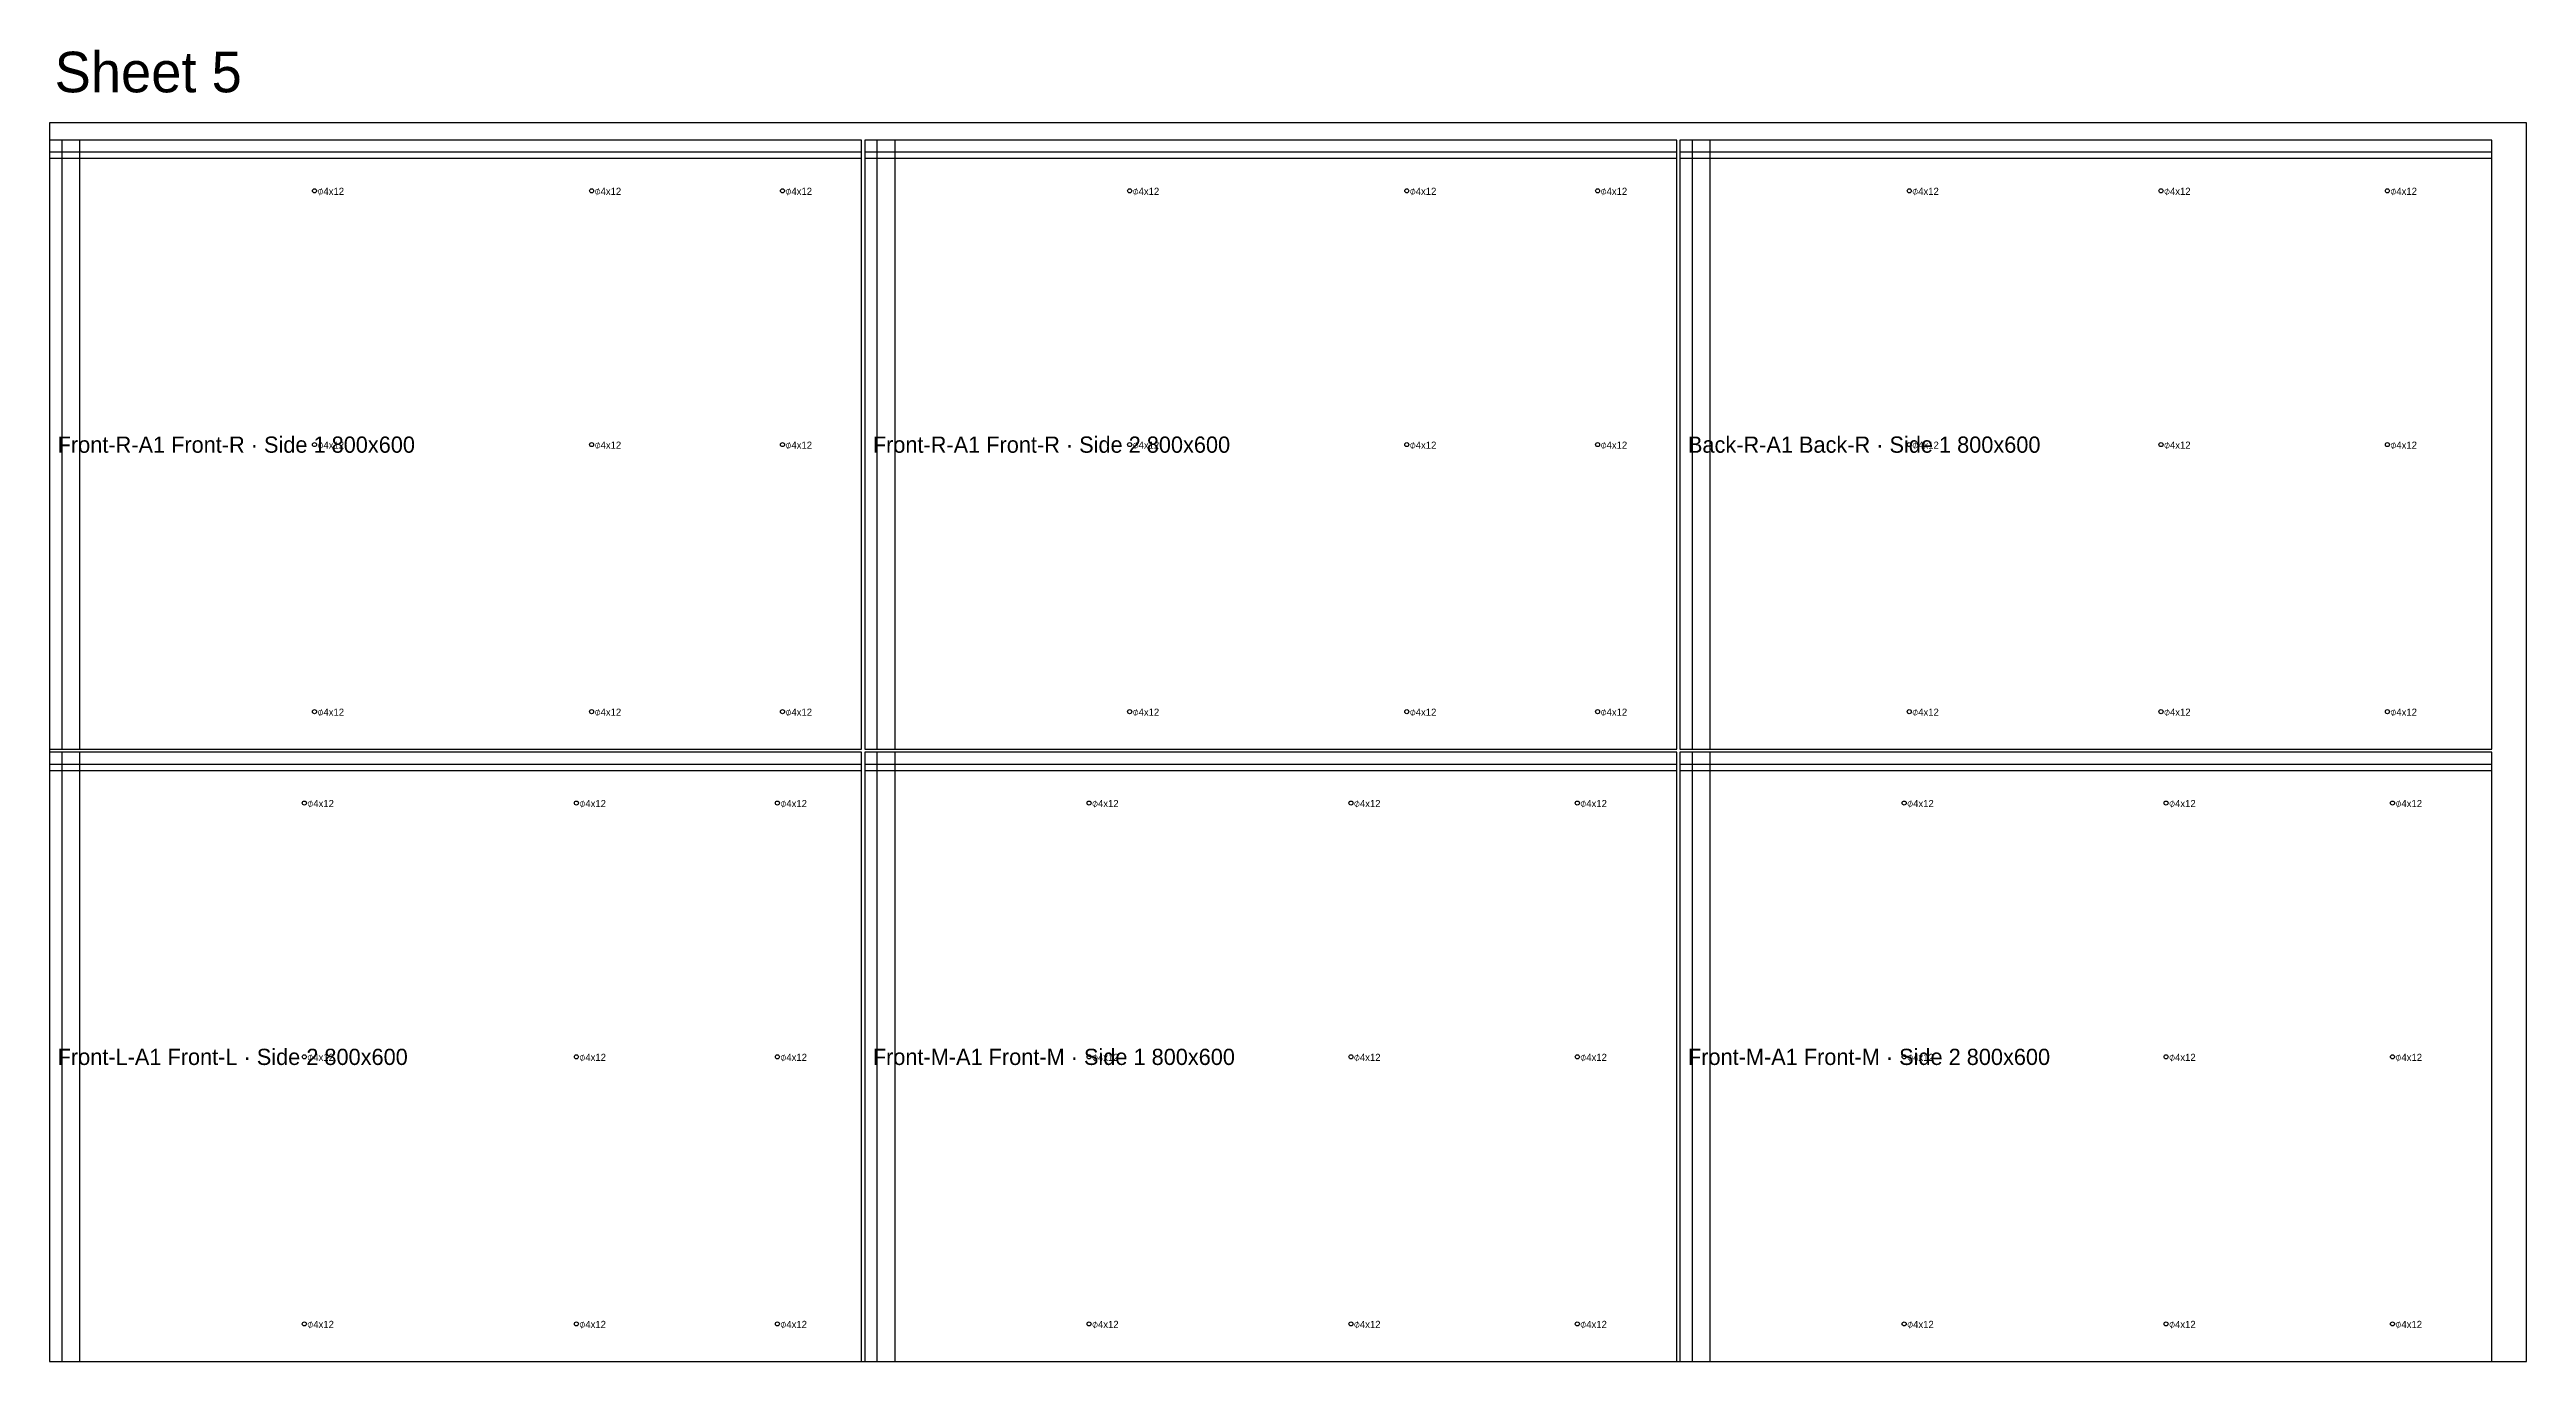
# Model space of a CAD drawing. Header units: metres. Extents: x 0 to 36760, y 0 to 1292.
# Drawn here: x 10560 to 13000, y 0 to 1292 of the extents above; entities that cross this region are included whole.
import ezdxf

# ---------------------------------------------------------------- set-up
doc = ezdxf.new("R2010")
doc.units = ezdxf.units.M
for name, color, linetype in [('BORE', 7, 'CONTINUOUS'), ('DADO', 7, 'CONTINUOUS'), ('LABEL', 7, 'CONTINUOUS'), ('PANEL', 7, 'CONTINUOUS'), ('RABBET', 7, 'CONTINUOUS'), ('SHEET', 7, 'CONTINUOUS')]:
    doc.layers.add(name, color=color, linetype=linetype)

msp = doc.modelspace()

# ---------------------------------------------------------------- texts
at = {"layer": 'BORE'}
for p in [(10824, 1149), (11097, 1149), (11285, 1149), (11627, 1149), (11900, 1149), (12088, 1149), (12395, 1149), (12643, 1149), (12866, 1149), (10824, 899), (11097, 899), (11285, 899), (11627, 899), (11900, 899), (12088, 899), (12395, 899), (12643, 899), (12866, 899), (10824, 636), (11097, 636), (11285, 636), (11627, 636), (11900, 636), (12088, 636), (12395, 636), (12643, 636), (12866, 636), (10814, 546), (11082, 546), (11280, 546), (11587, 546), (11845, 546), (12068, 546), (12390, 546), (12648, 546), (12871, 546), (10814, 296), (11082, 296), (11280, 296), (11587, 296), (11845, 296), (12068, 296), (12390, 296), (12648, 296), (12871, 296), (10814, 33), (11082, 33), (11280, 33), (11587, 33), (11845, 33), (12068, 33), (12390, 33), (12648, 33), (12871, 33)]:
    msp.add_text('⌀4x12', height=7, dxfattribs=at).set_placement(p)
at = {"layer": 'LABEL'}
for s, p in [('Front-R-A1 Front-R · Side 1 800x600', (10568, 895)), ('Front-R-A1 Front-R · Side 2 800x600', (11371, 895)), ('Back-R-A1 Back-R · Side 1 800x600', (12174, 895)), ('Front-L-A1 Front-L · Side 2 800x600', (10568, 292)), ('Front-M-A1 Front-M · Side 1 800x600', (11371, 292)), ('Front-M-A1 Front-M · Side 2 800x600', (12174, 292))]:
    msp.add_text(s, height=16, dxfattribs=at).set_placement(p)
at = {"layer": 'SHEET'}
msp.add_text('Sheet 5', height=40, dxfattribs=at).set_placement((10565, 1250))

# ---------------------------------------------------------------- linework, layer by layer
at = {"layer": 'BORE'}
for centre in [(10821, 1153), (11094, 1153), (11282, 1153), (11624, 1153), (11897, 1153), (12085, 1153), (12392, 1153), (12640, 1153), (12863, 1153), (10821, 903), (11094, 903), (11282, 903), (11624, 903), (11897, 903), (12085, 903), (12392, 903), (12640, 903), (12863, 903), (10821, 640), (11094, 640), (11282, 640), (11624, 640), (11897, 640), (12085, 640), (12392, 640), (12640, 640), (12863, 640), (10811, 550), (11079, 550), (11277, 550), (11584, 550), (11842, 550), (12065, 550), (12387, 550), (12645, 550), (12868, 550), (10811, 300), (11079, 300), (11277, 300), (11584, 300), (11842, 300), (12065, 300), (12387, 300), (12645, 300), (12868, 300), (10811, 37), (11079, 37), (11277, 37), (11584, 37), (11842, 37), (12065, 37), (12387, 37), (12645, 37), (12868, 37)]:
    msp.add_circle(centre, 2, dxfattribs=at)
at = {"layer": 'DADO'}
for p, q in [((10590, 1203), (10572, 1203)), ((10572, 1203), (10572, 603)), ((10590, 603), (10590, 1203)), ((11393, 1203), (11375, 1203)), ((11375, 1203), (11375, 603)), ((11393, 603), (11393, 1203)), ((12196, 1203), (12178, 1203)), ((12178, 1203), (12178, 603)), ((12196, 603), (12196, 1203)), ((10572, 603), (10590, 603)), ((10590, 600), (10572, 600)), ((10572, 600), (10572, 0)), ((10590, 0), (10590, 600)), ((11375, 603), (11393, 603)), ((11393, 600), (11375, 600)), ((11375, 600), (11375, 0)), ((11393, 0), (11393, 600)), ((12178, 603), (12196, 603)), ((12196, 600), (12178, 600)), ((12178, 600), (12178, 0)), ((12196, 0), (12196, 600)), ((10572, 0), (10590, 0)), ((11375, 0), (11393, 0)), ((12178, 0), (12196, 0))]:
    msp.add_line(p, q, dxfattribs=at)
at = {"layer": 'PANEL'}
for p, q in [((11360, 1203), (10560, 1203)), ((10560, 1203), (10560, 603)), ((11360, 603), (11360, 1203)), ((12163, 1203), (11363, 1203)), ((11363, 1203), (11363, 603)), ((12163, 603), (12163, 1203)), ((12966, 1203), (12166, 1203)), ((12166, 1203), (12166, 603)), ((12966, 603), (12966, 1203)), ((10560, 603), (11360, 603)), ((11360, 600), (10560, 600)), ((10560, 600), (10560, 0)), ((11360, 0), (11360, 600)), ((11363, 603), (12163, 603)), ((12163, 600), (11363, 600)), ((11363, 600), (11363, 0)), ((12163, 0), (12163, 600)), ((12166, 603), (12966, 603)), ((12966, 600), (12166, 600)), ((12166, 600), (12166, 0)), ((12966, 0), (12966, 600)), ((10560, 0), (11360, 0)), ((11363, 0), (12163, 0)), ((12166, 0), (12966, 0))]:
    msp.add_line(p, q, dxfattribs=at)
at = {"layer": 'RABBET'}
for p, q in [((11360, 1191), (10560, 1191)), ((10560, 1191), (10560, 1185)), ((10560, 1185), (11360, 1185)), ((11360, 1185), (11360, 1191)), ((12163, 1191), (11363, 1191)), ((11363, 1191), (11363, 1185)), ((11363, 1185), (12163, 1185)), ((12163, 1185), (12163, 1191)), ((12966, 1191), (12166, 1191)), ((12166, 1191), (12166, 1185)), ((12166, 1185), (12966, 1185)), ((12966, 1185), (12966, 1191)), ((11360, 588), (10560, 588)), ((10560, 588), (10560, 582)), ((11360, 582), (11360, 588)), ((12163, 588), (11363, 588)), ((11363, 588), (11363, 582)), ((12163, 582), (12163, 588)), ((12966, 588), (12166, 588)), ((12166, 588), (12166, 582)), ((12966, 582), (12966, 588)), ((10560, 582), (11360, 582)), ((11363, 582), (12163, 582)), ((12166, 582), (12966, 582))]:
    msp.add_line(p, q, dxfattribs=at)
at = {"layer": 'SHEET'}
for p, q in [((13000, 1220), (10560, 1220)), ((10560, 1220), (10560, 0)), ((13000, 0), (13000, 1220)), ((10560, 0), (13000, 0))]:
    msp.add_line(p, q, dxfattribs=at)

msp.set_redraw_order([(e.dxf.handle, doc.entitydb.next_handle()) for e in msp.query("TEXT MTEXT ATTDEF DIMENSION ARC_DIMENSION")])  # texts and dimensions are drawn at this point

doc.saveas('drawing.dxf')
